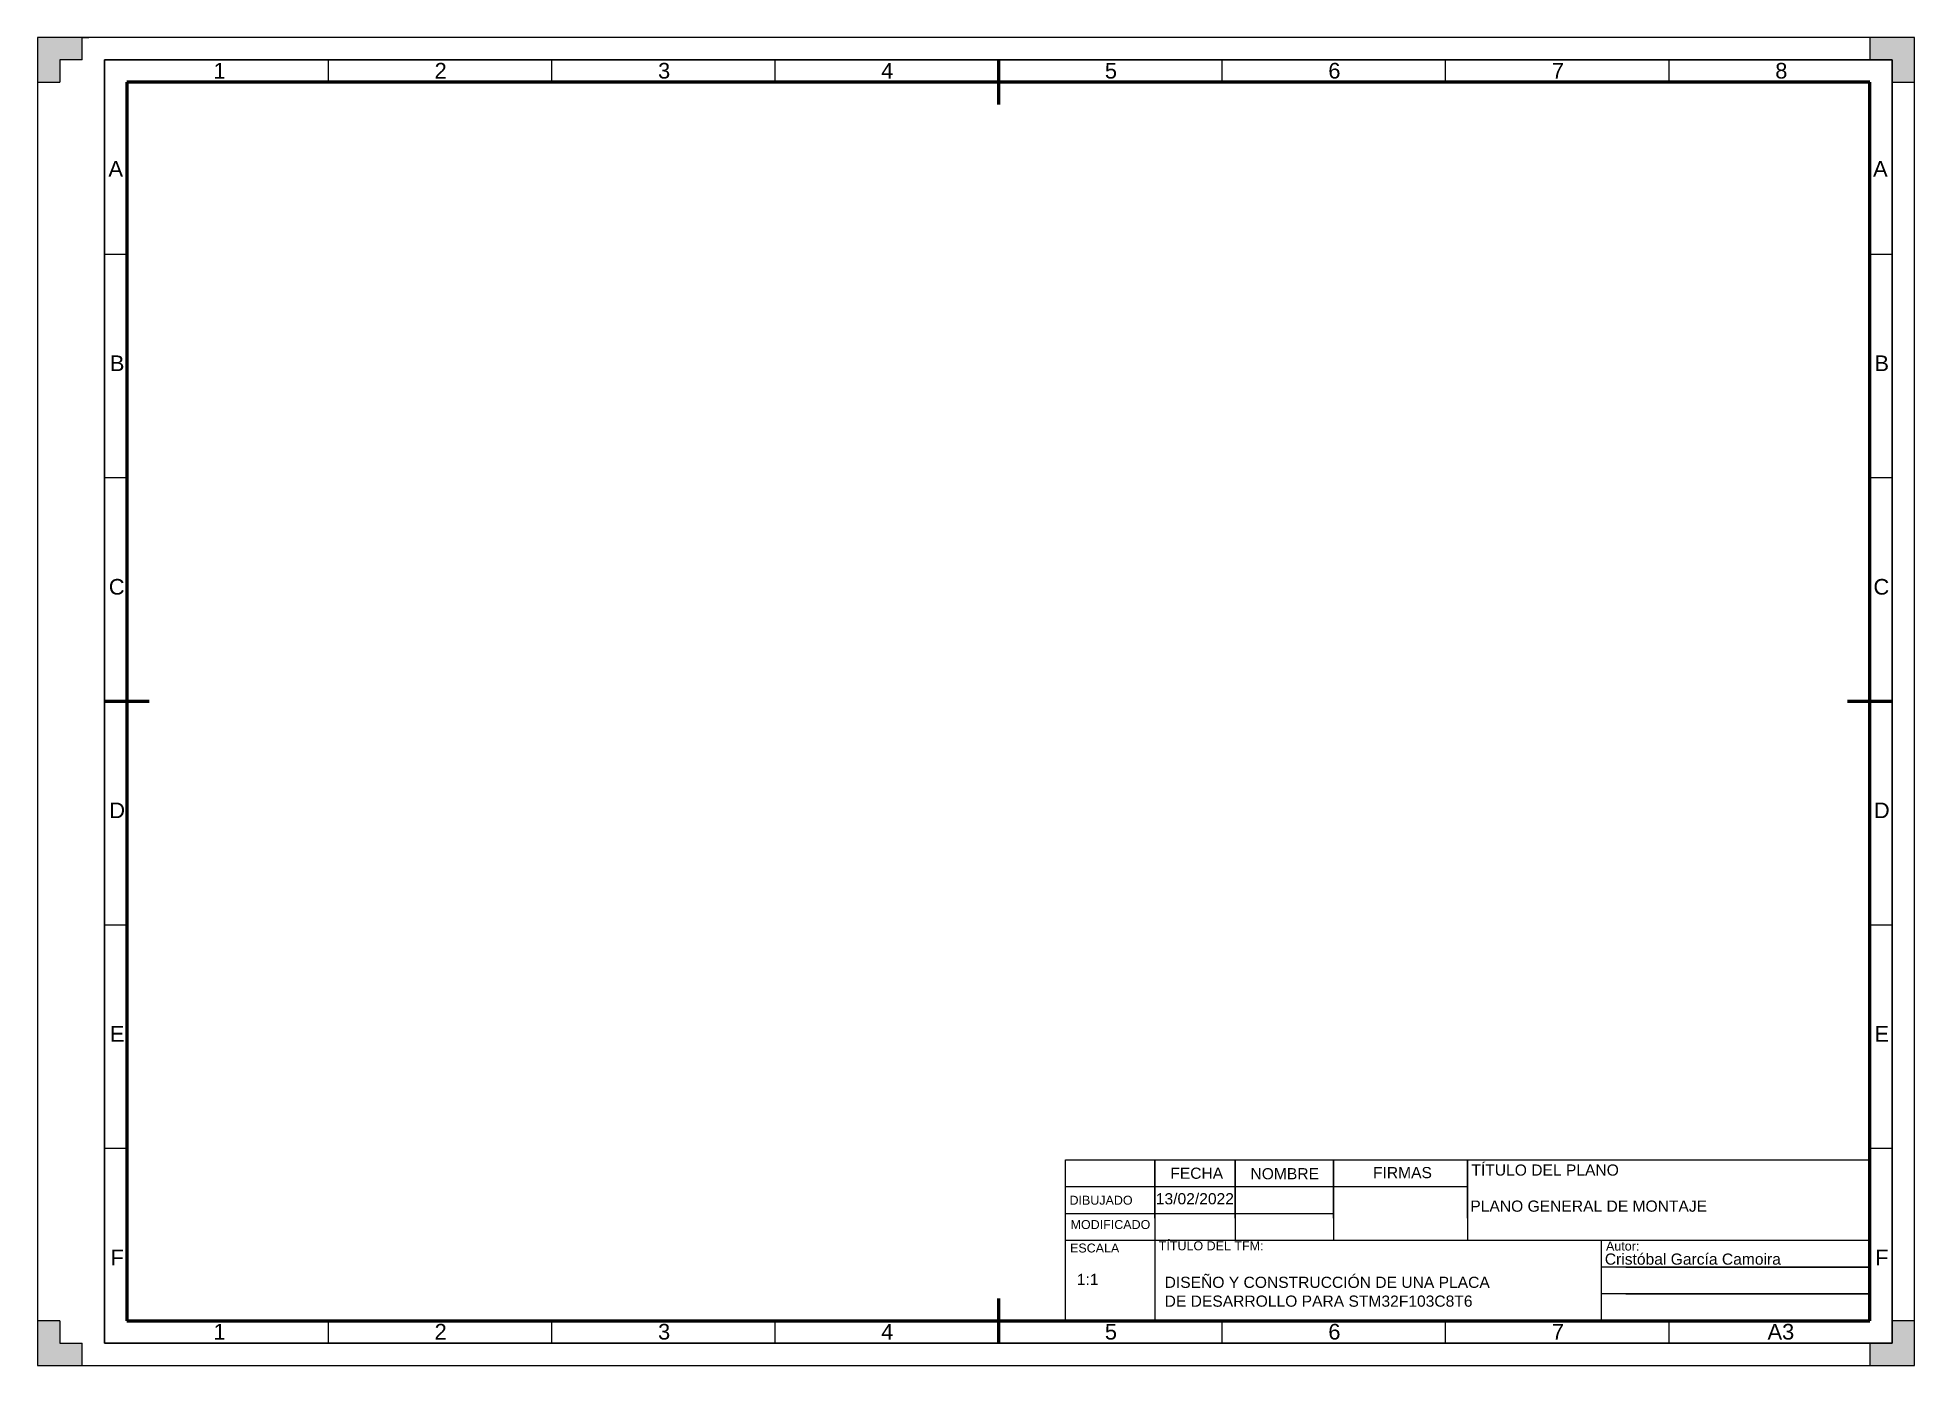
# Model space of a CAD drawing. Header units: millimetres. Extents: x 2696 to 3802, y 1319 to 1616.
# Drawn here: x 2696.3 to 3116.3, y 1318.9 to 1615.9 of the extents above; entities that cross this region are included whole.
import ezdxf
from ezdxf.enums import TextEntityAlignment as Align

# ---------------------------------------------------------------- set-up
doc = ezdxf.new("R2010")
doc.units = ezdxf.units.MM
doc.styles.get("Standard").update_dxf_attribs({"font": 'arial.ttf'})

msp = doc.modelspace()

# ---------------------------------------------------------------- texts
at = {"linetype": 'Continuous', "attachment_point": 1}
for s, width, insert, char_height in [('\\pi24.355;1', 50, (2711.32, 1610.27), 3.5), ('\\pi23.841;2', 50, (2761.32, 1610.27), 3.5), ('\\pi23.854;3', 50, (2811.32, 1610.27), 3.5), ('\\pi23.79;4', 50, (2861.32, 1610.27), 3.5), ('\\pi23.84;5', 50, (2911.32, 1610.27), 3.5), ('\\pi23.844;6', 50, (2961.32, 1610.27), 3.5), ('\\pi23.867;7', 50, (3011.32, 1610.27), 3.5), ('\\pi23.847;8', 50, (3061.32, 1610.27), 3.5), ('\\pi2.5;\\P\\P\\P\\P\\P\\pi0.86579;{\\H1.4x;A}', 5, (2711.32, 1609.18), 2.5), ('\\pi2.5;\\P\\P\\P\\P\\P\\pi0.86579;{\\H1.4x;A}', 5, (3106.19, 1609.18), 2.5), ('\\P\\P\\P\\P\\P\\pi1.1785;{\\H1.4x;B}', 5, (2711.32, 1565.68), 2.5), ('\\P\\P\\P\\P\\P\\pi1.1785;{\\H1.4x;B}', 5, (3106.19, 1565.68), 2.5), ('\\P\\P\\P\\P\\P\\pi0.95293;{\\H1.4x;C}', 5, (2711.32, 1515.68), 2.5), ('\\P\\P\\P\\P\\P\\pi0.95293;{\\H1.4x;C}', 5, (3106.19, 1515.68), 2.5), ('\\P\\P\\P\\P\\P\\pi1.0532;{\\H1.4x;D}', 5, (2711.32, 1465.68), 2.5), ('\\P\\P\\P\\P\\P\\pi1.0532;{\\H1.4x;D}', 5, (3106.19, 1465.68), 2.5), ('\\P\\P\\P\\P\\P\\pi1.1941;{\\H1.4x;E}', 5, (2711.32, 1415.68), 2.5), ('\\P\\P\\P\\P\\P\\pi1.1941;{\\H1.4x;E}', 5, (3106.19, 1415.68), 2.5), ('\\P\\P\\P\\P\\P\\pi1.3188;{\\H1.4x;F}', 4.9987, (2711.32, 1365.68), 2.5), ('\\P\\P\\P\\P\\P\\pi1.3188;{\\H1.4x;F}', 4.9987, (3106.19, 1365.68), 2.5), ('\\pi23.841;2', 50, (2761.32, 1328.23), 3.5), ('\\pi23.854;3', 50, (2811.32, 1328.23), 3.5), ('\\pi23.79;4', 50, (2861.32, 1328.23), 3.5), ('\\pi23.84;5', 50, (2911.32, 1328.23), 3.5), ('\\pi23.844;6', 50, (2961.32, 1328.23), 3.5), ('\\pi23.867;7', 50, (3011.32, 1328.23), 3.5), ('\\pi22.121;A3', 50, (3061.32, 1328.23), 3.5)]:
    msp.add_mtext_dynamic_manual_height_columns(s, width=width, gutter_width=12.5, heights=[0], dxfattribs=dict(at, insert=insert, char_height=char_height))
at = {"lineweight": 35, "insert": (2711.32, 1328.23), "char_height": 3.5, "attachment_point": 1}
msp.add_mtext_dynamic_manual_height_columns('\\pi24.355;1', width=50, gutter_width=12.5, heights=[0], dxfattribs=at)

# ---------------------------------------------------------------- blocks, each defined once
blk = doc.blocks.new('CAJETIN_UNIOVI')
for p, q in [((0, 0), (0, 36)), ((0, 36), (180, 36)), ((20, 22.94), (20, 36)), ((20, 36), (20, 0)), ((38, 22.94), (38, 36)), ((38, 36), (38, 18)), ((60, 22.94), (60, 36)), ((60, 36), (60, 18)), ((90, 22.94), (90, 36)), ((90, 36), (90, 18)), ((180, 36), (180, 0)), ((0, 30), (90, 30)), ((0, 24), (60, 24)), ((0, 18), (180, 18)), ((120, 0), (120, 18)), ((180, 12), (120, 12)), ((125.39, 12), (180, 12)), ((180, 6), (120, 6)), ((125.39, 6), (180, 6)), ((180, 0), (0, 0))]:
    blk.add_line(p, q)
at = {"attachment_point": 1}
for s, width, insert, char_height in [('FECHA', 11.6183, (23.47, 34.24), 2.5), ('NOMBRE', 2.5, (41.42, 34.13), 2.5), ('FIRMAS', 16.9475, (68.83, 34.38), 2.5), ('TÍTULO DEL PLANO', 43.3056, (90.86, 34.95), 2.5), ('DIBUJADO', 18.3161, (0.92, 27.95), 2), ('MODIFICADO', 18.3161, (1.16, 22.51), 2), ('ESCALA', 13.9093, (1.04, 17.26), 2), ('TÍTULO DEL TFM:', 23.4798, (20.9, 17.75), 2), ('Autor:', 2.5, (120.98, 17.7), 2)]:
    blk.add_mtext_dynamic_manual_height_columns(s, width=width, gutter_width=12.5, heights=[0], dxfattribs=dict(at, insert=insert, char_height=char_height))
for tag, p in [('FECHA', (20.24, 26.04)), ('NOMBRE', (120.71, 12.53)), ('ESCALA', (2.57, 7.99))]:
    blk.add_attdef(tag, p, '', height=2.5)
for tag, p in [('TITULO_PLANO', (90.89, 26.93)), ('TITULO_TFM', (22.48, 10.47))]:
    blk.add_attdef(tag, text='', height=2.5).set_placement(p, align=Align.TOP_LEFT)

# ---------------------------------------------------------------- hatches: boundary and pattern name
h = msp.add_hatch(color=256)
h.dxf.hatch_style = 1
h.paths.add_polyline_path([(2701.32, 1328.94), (2696.32, 1328.94), (2696.32, 1318.94), (2706.32, 1318.94), (2706.32, 1323.94), (2701.32, 1323.94)])
h.paths.add_polyline_path([(3116.32, 1328.94), (3111.32, 1328.94), (3111.32, 1323.94), (3106.32, 1323.94), (3106.32, 1318.94), (3116.32, 1318.94)])
h.paths.add_polyline_path([(2706.32, 1615.94), (2696.32, 1615.94), (2696.32, 1605.94), (2701.32, 1605.94), (2701.32, 1610.94), (2706.32, 1610.94)])
h.paths.add_polyline_path([(3116.32, 1615.94), (3106.32, 1615.94), (3106.32, 1610.94), (3111.32, 1610.94), (3111.32, 1605.94), (3116.32, 1605.94)])

# ---------------------------------------------------------------- linework, layer by layer
for p, q in [((2696.32, 1615.94), (2696.32, 1318.94)), ((3116.32, 1615.94), (2696.32, 1615.94)), ((3116.32, 1318.94), (3116.32, 1615.94)), ((3116.32, 1615.94), (3116.32, 1615.94)), ((2761.32, 1610.94), (2761.32, 1605.94)), ((2811.32, 1610.94), (2811.32, 1605.94)), ((2861.32, 1610.94), (2861.32, 1605.94)), ((2961.32, 1610.94), (2961.32, 1605.94)), ((3011.32, 1610.94), (3011.32, 1605.94)), ((3061.32, 1610.94), (3061.32, 1605.94)), ((2716.32, 1567.44), (2711.32, 1567.44)), ((3111.32, 1567.44), (3106.32, 1567.44)), ((2716.32, 1517.44), (2711.32, 1517.44)), ((3111.32, 1517.44), (3106.32, 1517.44)), ((2716.32, 1467.44), (2716.32, 1467.44)), ((2716.32, 1417.44), (2711.32, 1417.44)), ((3111.32, 1417.44), (3106.32, 1417.44)), ((2716.32, 1367.44), (2711.32, 1367.44)), ((3111.32, 1367.44), (3106.32, 1367.44)), ((2761.32, 1328.94), (2761.32, 1323.94)), ((2811.32, 1328.94), (2811.32, 1323.94)), ((2861.32, 1328.94), (2861.32, 1323.94)), ((2931.04, 1328.94), (2931.04, 1328.94)), ((2961.32, 1328.94), (2961.32, 1323.94)), ((3011.32, 1328.94), (3011.32, 1323.94)), ((3061.32, 1328.94), (3061.32, 1323.94)), ((2696.32, 1318.94), (2696.32, 1318.94)), ((2696.32, 1318.94), (3116.32, 1318.94)), ((3116.32, 1318.94), (3116.32, 1318.94)), ((3116.32, 1318.94), (3116.32, 1318.94)), ((3116.32, 1318.94), (3116.32, 1318.94)), ((3116.32, 1318.94), (3116.32, 1318.94))]:
    msp.add_line(p, q)
at = {"linetype": 'Continuous'}
for p, q in [((2706.32, 1615.94), (2707.8, 1615.94)), ((2706.32, 1610.94), (2706.32, 1615.94)), ((3106.32, 1615.94), (3106.32, 1610.94)), ((2706.32, 1610.94), (2701.32, 1610.94)), ((2701.32, 1610.94), (2701.32, 1605.94)), ((3111.32, 1610.94), (3106.32, 1610.94)), ((3111.32, 1605.94), (3111.32, 1610.94)), ((2696.32, 1605.94), (2701.32, 1605.94)), ((2696.32, 1605.94), (2696.32, 1602.98)), ((3111.32, 1605.94), (3116.32, 1605.94)), ((2701.32, 1328.94), (2696.32, 1328.94)), ((2701.32, 1328.94), (2701.32, 1323.94)), ((3116.32, 1328.94), (3111.32, 1328.94)), ((3111.32, 1323.94), (3111.32, 1328.94)), ((2701.32, 1323.94), (2706.32, 1323.94)), ((2706.32, 1318.94), (2706.32, 1323.94)), ((3106.32, 1323.94), (3111.32, 1323.94)), ((3106.32, 1323.94), (3106.32, 1318.94))]:
    msp.add_line(p, q, dxfattribs=at)
at = {"lineweight": 35}
for p, q in [((2711.32, 1323.94), (2711.32, 1610.94)), ((2711.32, 1610.94), (3111.32, 1610.94)), ((3111.32, 1610.94), (3111.32, 1323.94)), ((3111.32, 1323.94), (2711.32, 1323.94))]:
    msp.add_line(p, q, dxfattribs=at)
at = {"lineweight": 70}
for p, q in [((2911.32, 1610.94), (2911.32, 1600.94)), ((2716.32, 1605.94), (2716.32, 1328.94)), ((3106.32, 1605.94), (2716.32, 1605.94)), ((3106.32, 1328.94), (3106.32, 1605.94)), ((2721.32, 1467.44), (2711.32, 1467.44)), ((3111.32, 1467.44), (3101.32, 1467.44)), ((2911.32, 1333.94), (2911.32, 1323.94)), ((2716.32, 1328.94), (3106.32, 1328.94))]:
    msp.add_line(p, q, dxfattribs=at)

# ---------------------------------------------------------------- block references
ref = msp.add_blockref('CAJETIN_UNIOVI', (2926.32, 1328.94))
ref.add_attrib('FECHA', '13/02/2022', (2946.56, 1354.97), dxfattribs={"height": 2.5})
ref.add_attrib('NOMBRE', 'Cristóbal García Camoira', (3047.03, 1341.47), dxfattribs={"height": 2.5})
ref.add_attrib('ESCALA', '1:1', (2928.89, 1336.93), dxfattribs={"height": 2.5})
ref.add_attrib('TITULO_PLANO_001', 'PLANO GENERAL DE MONTAJE', (3016.94, 1353.32), dxfattribs={"height": 2.5})
ref.add_attrib('TITULO_TFM_001', 'DISEÑO Y CONSTRUCCIÓN DE UNA PLACA', (2948.53, 1336.28), dxfattribs={"height": 2.5})
ref.add_attrib('TITULO_TFM_002', 'DE DESARROLLO PARA STM32F103C8T6', (2948.53, 1332.07), dxfattribs={"height": 2.5})

msp.set_redraw_order([(e.dxf.handle, doc.entitydb.next_handle()) for e in msp.query("TEXT MTEXT ATTDEF DIMENSION ARC_DIMENSION")])  # texts and dimensions are drawn at this point

doc.saveas('drawing.dxf')
